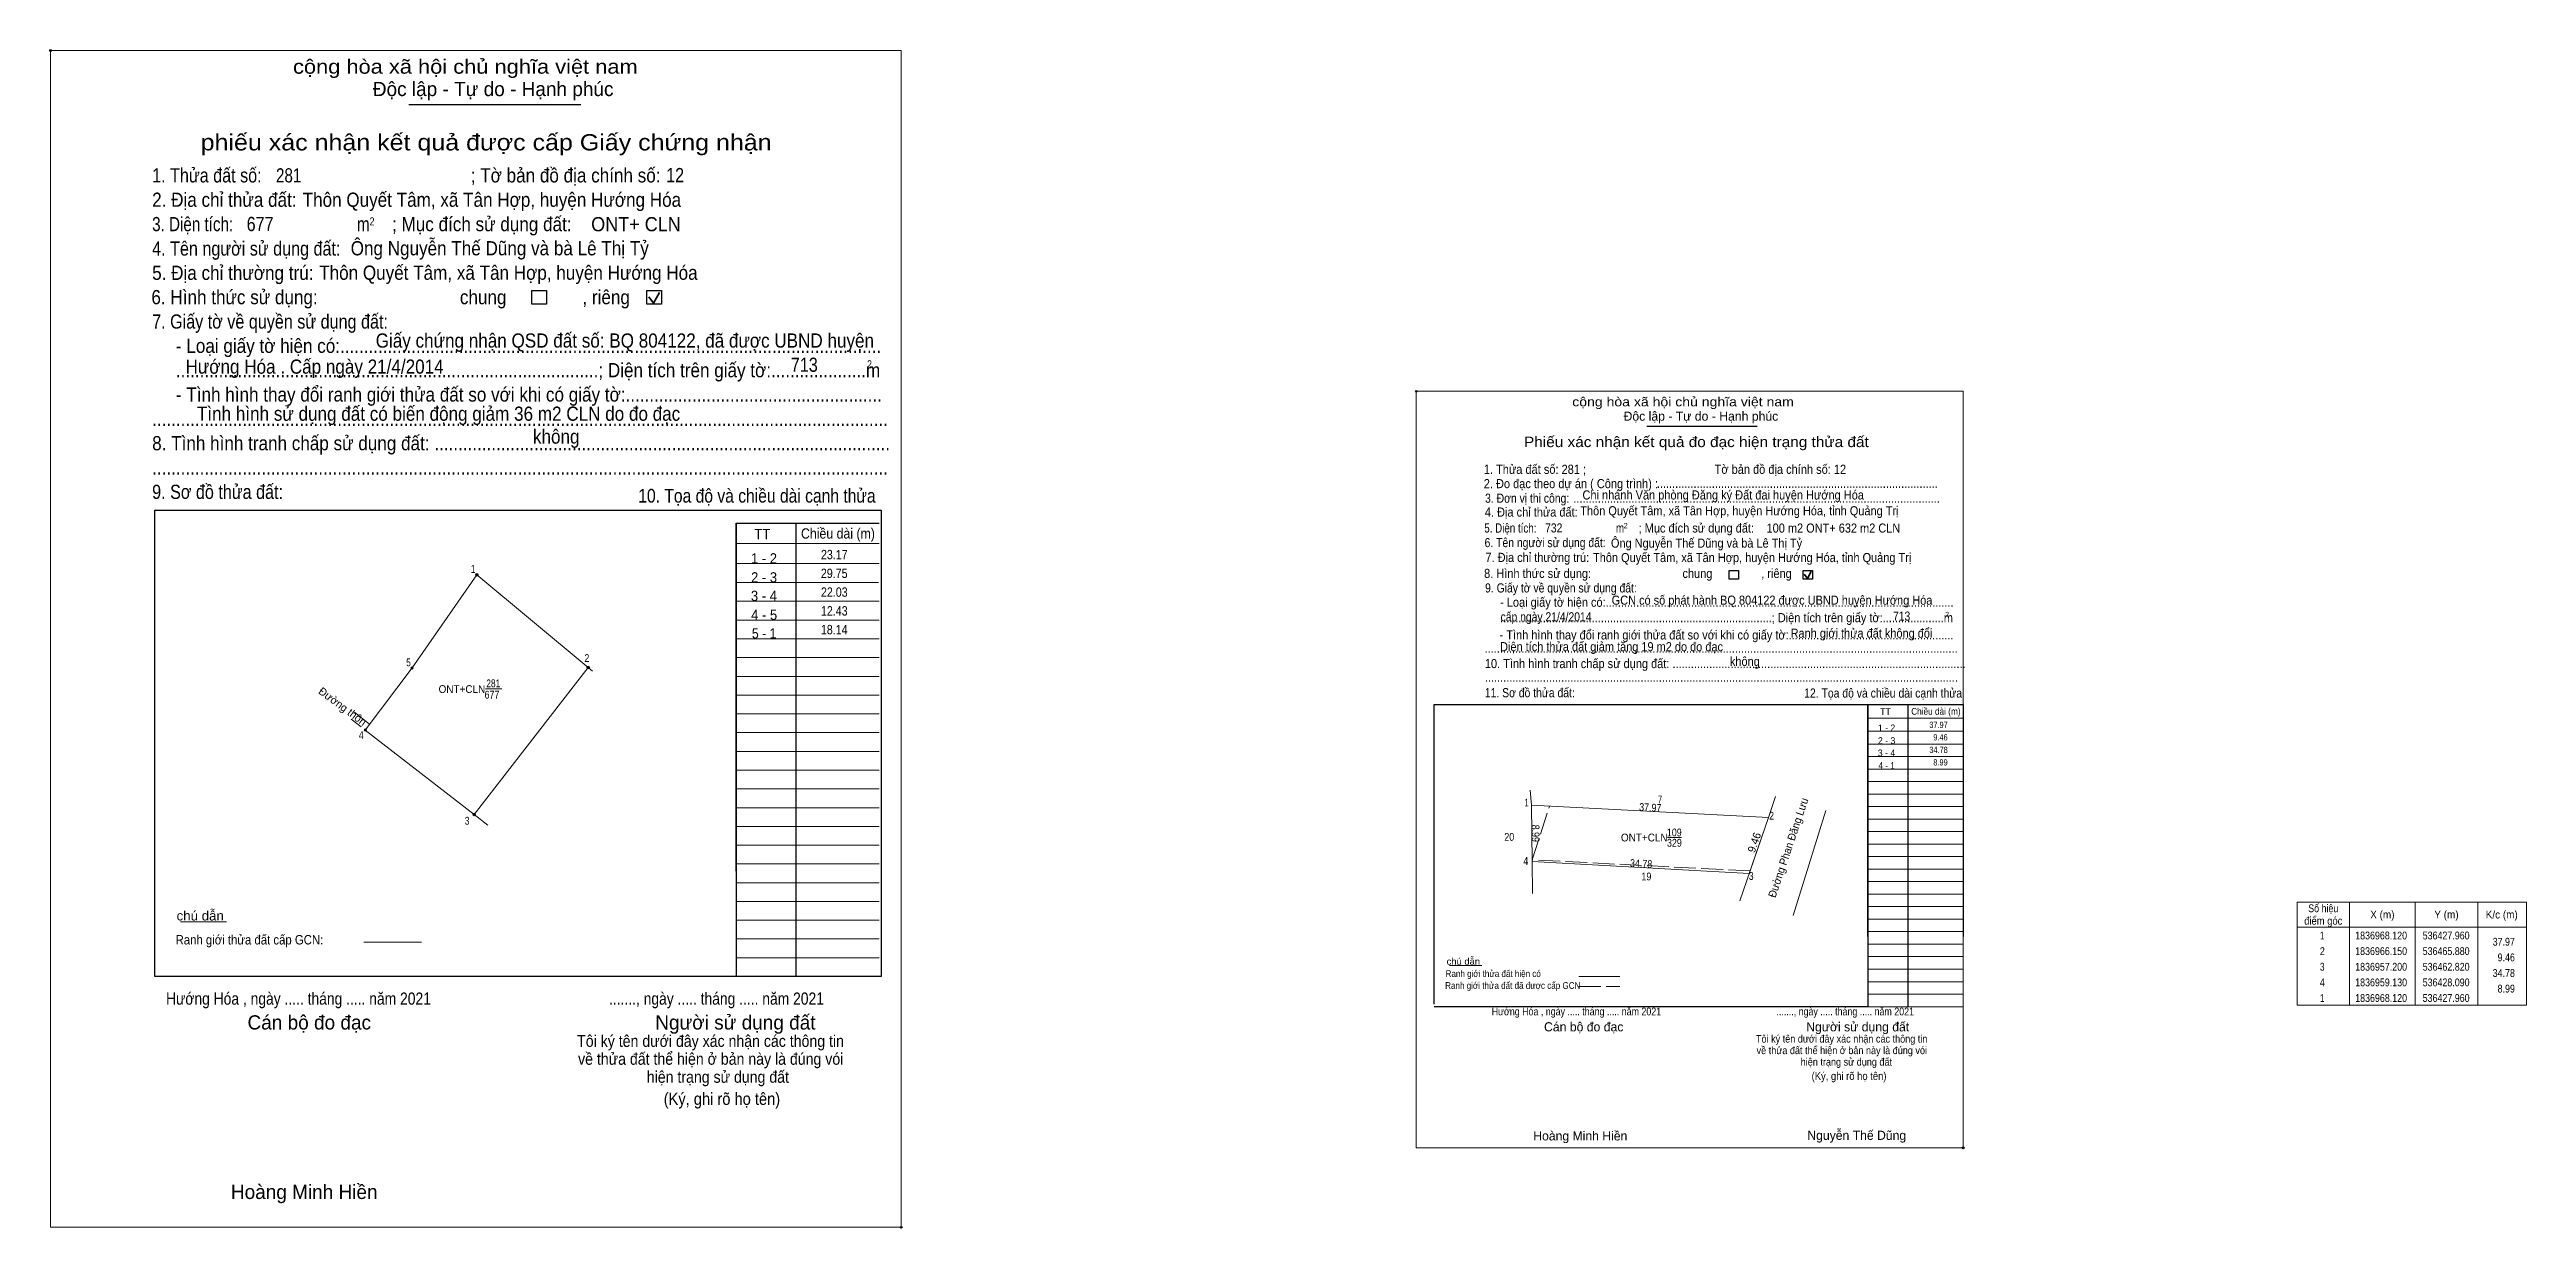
# Model space of a CAD drawing. Header units: metres. Extents: x 536191 to 536835, y 1836796 to 1837089.
# Drawn here: x 536190.9 to 536587.1, y 1836900.3 to 1837089 of the extents above; entities that cross this region are included whole.
import ezdxf
from ezdxf.enums import TextEntityAlignment as Align

# ---------------------------------------------------------------- set-up
doc = ezdxf.new("R2010")
doc.units = ezdxf.units.M
doc.header["$LTSCALE"] = 0.58
doc.header["$PDMODE"] = 32
doc.header["$PDSIZE"] = 0.29
doc.linetypes.add('LONG_DASHED', pattern=[7.5, 6, -1.5])
for name, color, linetype, lineweight in [('1', 7, 'Continuous', 13), ('10', 7, 'Continuous', 13), ('13', 7, 'Continuous', 13), ('15', 7, 'Continuous', 13), ('17', 7, 'LONG_DASHED', 13), ('2', 7, 'Continuous', 25), ('23', 7, 'Continuous', 13), ('30', 7, 'Continuous', 13), ('6', 7, 'Continuous', 13), ('63', 7, 'Continuous', 13)]:
    doc.layers.add(name, color=color, linetype=linetype, lineweight=lineweight)
doc.layers.add('8', color=7, linetype='Continuous')

msp = doc.modelspace()

# ---------------------------------------------------------------- texts
at = {"layer": '1', "width": 0.85}
for s, p in [('677', (536261.695, 1836985.18)), ('329', (536450.84, 1836961.49))]:
    msp.add_text(s, height=1.25, dxfattribs=at).set_placement(p, align=Align.CENTER)
at = {"layer": '10'}
for s, height, width, p in [('1 - 2', 1.637, 0.95, (536305.21, 1837006.79)), ('2 - 3', 1.637, 0.95, (536305.225, 1837003.75)), ('3 - 4', 1.637, 0.95, (536305.2, 1837000.79)), ('4 - 5', 1.637, 0.95, (536305.24, 1836997.76)), ('5 - 1', 1.632, 0.9, (536305.24, 1836994.79)), ('1 - 2', 1.091, 0.95, (536484.78, 1836979.94)), ('3 - 4', 1.091, 0.95, (536484.77, 1836975.94)), ('2 - 3', 1.091, 0.95, (536484.79, 1836977.91)), ('4 - 1', 1.09, 0.9, (536484.8, 1836973.92))]:
    msp.add_text(s, height=height, dxfattribs=dict(at, width=width)).set_placement(p, align=Align.CENTER)
at = {"layer": '13'}
for s, width, p in [('281', 0.8, (536261.91, 1836986.99)), ('ONT+CLN', 0.95, (536256.89, 1836986.07))]:
    msp.add_text(s, height=1.25, dxfattribs=dict(at, width=width)).set_placement(p, align=Align.CENTER)
at = {"layer": '15'}
msp.add_text('Đường thôn', height=1.25, rotation=323.471, dxfattribs=at).set_placement((536237.433, 1836983.413), align=Align.CENTER)
for s, width, p in [('7', 0.75, (536448.54, 1836968.42)), ('20', 0.85, (536424.425, 1836962.43)), ('109', 0.85, (536450.82, 1836963.14)), ('ONT+CLN', 0.95, (536446.02, 1836962.33)), ('19', 0.85, (536446.365, 1836956.1))]:
    msp.add_text(s, height=1.25, dxfattribs=dict(at, width=width)).set_placement(p, align=Align.CENTER)
at = {"layer": '2'}
for s, height, width, p in [('cộng hòa xã hội chủ nghĩa việt nam', 2.271, 1.15, (536229.87, 1837085.12)), ('1. Thửa đất số:', 2.271, 0.85, (536207.34, 1837067.73)), ('281', 2.27, 0.8, (536227.15, 1837067.73)), ('; Tờ bản đồ địa chính số:', 2.271, 0.9, (536258.3, 1837067.73)), ('12', 2.27, 0.85, (536289.56, 1837067.77)), ('2. Địa chỉ thửa đất:', 2.271, 0.9, (536207.34, 1837063.83)), ('Thôn Quyết Tâm, xã Tân Hợp, huyện Hướng Hóa', 2.27, 0.9, (536231.42, 1837063.83)), ('3. Diện tích:', 2.271, 0.8, (536207.34, 1837059.93)), ('677', 2.27, 0.85, (536222.46, 1837059.95)), ('Ông Nguyễn Thế Dũng và bà Lê Thị Tỷ', 2.27, 0.9, (536239.1, 1837056.07)), ('m', 2.271, 0.8, (536240.1, 1837059.93)), ('2', 1.298, 0.8, (536242.13, 1837060.85)), ('; Mục đích sử dụng đất:', 2.271, 0.9, (536245.71, 1837059.93)), ('ONT+ CLN', 2.268, 0.95, (536277.57, 1837059.92)), ('4. Tên người sử dụng đất:', 2.271, 0.85, (536207.34, 1837056.03)), ('5. Địa chỉ thường trú:', 2.271, 0.9, (536207.34, 1837052.14)), ('Thôn Quyết Tâm, xã Tân Hợp, huyện Hướng Hóa', 2.27, 0.9, (536234.06, 1837052.16)), ('6. Hình thức sử dụng:', 2.271, 0.9, (536207.22, 1837048.25)), ('7. Giấy tờ về quyền sử dụng đất:', 2.271, 0.85, (536207.34, 1837044.35)), ('chung                , riêng', 2.271, 0.9, (536256.57, 1837048.25)), ('     - Loại giấy tờ hiện có:..................................................................................................................', 2.271, 0.9, (536207.34, 1837040.47)), ('Giấy chứng nhận QSD đất số: BQ 804122, đã được UBND huyện', 2.27, 0.9, (536243.1, 1837041.31)), ('     .........................................................................................; Diện tích trên giấy tờ:....................m', 2.271, 0.9, (536207.34, 1837036.57)), ('Hướng Hóa . Cấp ngày 21/4/2014', 2.27, 0.9, (536212.68, 1837037.14)), ('713', 2.27, 0.85, (536309.51, 1837037.44)), ('2', 1.298, 0.8, (536321.7, 1837037.99)), ('     - Tình hình thay đổi ranh giới thửa đất so với khi có giấy tờ:......................................................', 2.271, 0.9, (536207.34, 1837032.68)), ('Tình hình sử dụng đất có biến động giảm 36 m2 CLN do đo đạc', 2.27, 0.9, (536214.5, 1837029.61)), ('cộng hòa xã hội chủ nghĩa việt nam', 1.46, 1.15, (536434.5, 1837031.92)), ('8. Tình hình tranh chấp sử dụng đất: ................................................................................................', 2.271, 0.9, (536207.34, 1837024.89)), ('...........................................................................................................................................................', 2.271, 0.9, (536207.34, 1837028.77)), ('không', 2.272, 0.9, (536268.25, 1837025.95)), ('9. Sơ đồ thửa đất:', 2.271, 0.85, (536207.34, 1837017.11)), ('...........................................................................................................................................................', 2.271, 0.9, (536207.34, 1837020.99)), ('2. Đo đạc theo dự án ( Công trình) : ', 1.461, 0.9, (536420.35, 1837018.83)), ('1. Thửa đất số: 281 ;                                          Tờ bản đồ địa chính số: 12', 1.464, 0.9, (536420.35, 1837021.12)), ('10. Tọa độ và chiều dài cạnh thửa', 2.2, 0.85, (536285.1, 1837016.52)), ('4. Địa chỉ thửa đất:', 1.461, 0.9, (536420.52, 1837014.28)), ('3. Đơn vị thi công:', 1.461, 0.85, (536420.56, 1837016.5)), ('........................................................................................................................', 1.461, 0.9, (536434.68, 1837016.5)), ('Thôn Quyết Tâm, xã Tân Hợp, huyện Hướng Hóa, tỉnh Quảng Trị', 1.456, 0.9, (536435.79, 1837014.49)), ('Chi nhánh Văn phòng Đăng ký Đất đai huyện Hướng Hóa', 1.46, 0.9, (536436.14, 1837017.02)), ('............................................................................................', 1.461, 0.9, (536448.03, 1837018.88)), ('5. Diện tích:', 1.461, 0.8, (536420.43, 1837011.73)), ('732', 1.456, 0.85, (536430.16, 1837011.75)), ('m', 1.46, 0.8, (536441.49, 1837011.73)), ('2', 0.834, 0.8, (536442.74, 1837012.43)), ('; Mục đích sử dụng đất:', 1.46, 0.9, (536445.11, 1837011.73)), ('100 m2 ONT+ 632 m2 CLN', 1.456, 0.9, (536465.59, 1837011.72)), ('6. Tên người sử dụng đất:', 1.461, 0.85, (536420.48, 1837009.4)), ('7. Địa chỉ thường trú:', 1.461, 0.9, (536420.61, 1837007.03)), ('Thôn Quyết Tâm, xã Tân Hợp, huyện Hướng Hóa, tỉnh Quảng Trị', 1.456, 0.9, (536437.83, 1837007.01)), ('Ông Nguyễn Thế Dũng và bà Lê Thị Tỷ', 1.456, 0.9, (536440.69, 1837009.32)), ('8. Hình thức sử dụng:', 1.461, 0.9, (536420.4, 1837004.47)), ('9. Giấy tờ về quyền sử dụng đất:', 1.461, 0.85, (536420.56, 1837002.15)), ('chung                , riêng', 1.46, 0.9, (536452.13, 1837004.47)), ('     - Loại giấy tờ hiện có:..................................................................................................................', 1.46, 0.9, (536420.52, 1836999.86)), ('GCN có số phát hành BQ 804122 được UBND huyện Hướng Hóa ', 1.456, 0.9, (536440.81, 1837000.19)), ('     - Tình hình thay đổi ranh giới thửa đất so với khi có giấy tờ:......................................................', 1.46, 0.9, (536420.44, 1836994.63)), ('cấp ngày 21/4/2014', 1.456, 0.85, (536423.04, 1836997.53)), ('     .........................................................................................; Diện tích trên giấy tờ:....................m', 1.46, 0.9, (536420.52, 1836997.39)), ('Ranh giới thửa đất không đổi', 1.456, 0.9, (536469.43, 1836994.91)), ('713', 1.456, 0.85, (536485.81, 1836997.64)), ('2', 0.834, 0.8, (536494.15, 1836998.21)), ('...........................................................................................................................................................', 1.46, 0.9, (536420.48, 1836992.51)), ('10. Tình hình tranh chấp sử dụng đất: ................................................................................................', 1.461, 0.9, (536420.52, 1836990.05)), ('Diện tích thửa đất giảm tăng 19 m2 do đo đạc', 1.456, 0.9, (536422.96, 1836992.75)), ('không', 1.46, 0.9, (536459.72, 1836990.4)), ('...........................................................................................................................................................', 1.46, 0.9, (536420.52, 1836987.89)), ('11. Sơ đồ thửa đất:', 1.461, 0.85, (536420.52, 1836985.39)), ('12. Tọa độ và chiều dài cạnh thửa', 1.464, 0.85, (536471.6, 1836985.33)), ('Hướng Hóa , ngày ..... tháng ..... năm 2021', 1.95, 0.85, (536209.56, 1836936.22)), ('......., ngày ..... tháng ..... năm 2021', 1.95, 0.85, (536280.42, 1836936.22)), ('Hướng Hóa , ngày ..... tháng ..... năm 2021', 1.248, 0.85, (536421.61, 1836934.51)), ('......., ngày ..... tháng ..... năm 2021', 1.248, 0.85, (536467.17, 1836934.51)), ('(Ký, ghi rõ họ tên)', 1.252, 0.9, (536472.79, 1836924.19)), ('(Ký, ghi rõ họ tên)', 1.947, 0.9, (536289.17, 1836920.19))]:
    msp.add_text(s, height=height, dxfattribs=dict(at, width=width)).set_placement(p)
for s, height, p in [('Độc lập - Tự do - Hạnh phúc', 2.271, (536242.64, 1837081.54)), ('Độc lập - Tự do - Hạnh phúc', 1.46, (536442.71, 1837029.62)), ('Cán bộ đo đạc', 2.272, (536222.59, 1836932.25)), ('Người sử dụng đất', 2.271, (536287.82, 1836932.25)), ('Cán bộ đo đạc', 1.46, (536429.99, 1836931.95)), ('Người sử dụng đất', 1.46, (536471.92, 1836931.95)), ('Hoàng Minh Hiền', 1.456, (536428.27, 1836914.51)), ('Nguyễn Thế Dũng', 1.456, (536472.11, 1836914.6)), ('Hoàng Minh Hiền', 2.27, (536219.94, 1836905.14))]:
    msp.add_text(s, height=height, dxfattribs=at).set_placement(p)
for s, height, width, p in [('phiếu xác nhận kết quả được cấp Giấy chứng nhận', 2.6, 1.15, (536260.765, 1837072.85)), ('Phiếu xác nhận kết quả đo đạc hiện trạng thửa đất', 1.669, 1.1, (536454.36, 1837025.4)), ('Tôi ký tên dưới đây xác nhận các thông tin', 1.877, 0.9, (536296.665, 1836929.47)), ('về thửa đất thể hiện ở bản này là đúng vói', 1.877, 0.9, (536296.685, 1836926.61)), ('Tôi ký tên dưới đây xác nhận các thông tin', 1.206, 0.9, (536477.6, 1836930.16)), ('về thửa đất thể hiện ở bản này là đúng vói', 1.206, 0.9, (536477.62, 1836928.31)), ('hiện trạng sử dụng đất', 1.877, 0.9, (536297.835, 1836923.73)), ('hiện trạng sử dụng đất', 1.206, 0.9, (536478.35, 1836926.47))]:
    msp.add_text(s, height=height, dxfattribs=dict(at, width=width)).set_placement(p, align=Align.CENTER)
for height, p in [(0.417, (536497.027, 1836913.09)), (0.649, (536327.15, 1836900.27))]:
    msp.add_text('.', height=height, dxfattribs=at).set_placement(p, align=Align.CENTER)
at = {"layer": '30'}
for s, height, width, p in [('TT', 1.632, 0.95, (536303.68, 1837010.67)), ('Chiều dài (m)', 1.637, 0.9, (536311.13, 1837010.77)), ('TT', 1.088, 0.95, (536483.76, 1836982.53)), ('Chiều dài (m)', 1.091, 0.9, (536488.73, 1836982.59))]:
    msp.add_text(s, height=height, dxfattribs=dict(at, width=width)).set_placement(p)
at = {"layer": '6'}
for s, height, width, p in [('chú dẫn', 1.512, 1.05, (536211.25, 1836949.69)), ('Ranh giới thửa đất cấp GCN:', 1.51, 0.9, (536211.09, 1836945.85)), ('chú dẫn', 1.069, 1.05, (536414.41, 1836942.61)), ('Ranh giới thửa đất đã được cấp GCN', 1.072, 0.9, (536414.17, 1836938.75)), ('Ranh giới thửa đất hiện có ', 1.069, 0.9, (536414.25, 1836940.65))]:
    msp.add_text(s, height=height, dxfattribs=dict(at, width=width)).set_placement(p)
at = {"layer": '63'}
for s, height, width, p in [('23.17', 1.5, 0.85, (536318.59, 1837007.46)), (' 1', 1.25, 0.75, (536259.02, 1837005.29)), ('29.75', 1.5, 0.85, (536318.58, 1837004.46)), ('22.03', 1.5, 0.85, (536318.59, 1837001.46)), ('12.43', 1.5, 0.85, (536318.59, 1836998.46)), ('18.14', 1.5, 0.85, (536318.58, 1836995.46)), (' 5', 1.25, 0.8, (536248.72, 1836990.34)), (' 2', 1.25, 0.85, (536277.27, 1836991.03)), (' 4', 1.25, 0.85, (536241.18, 1836978.7)), ('37.97', 1, 0.85, (536494.56, 1836980.48)), ('34.78', 1, 0.85, (536494.56, 1836976.48)), ('9.46', 1, 0.85, (536494.55, 1836978.48)), ('8.99', 1, 0.85, (536494.55, 1836974.48)), (' 1', 1.25, 0.75, (536427.56, 1836967.93)), (' 3', 1.25, 0.8, (536258.09, 1836965.01)), (' 2', 1.25, 0.85, (536466.78, 1836965.81)), (' 4', 1.25, 0.85, (536427.47, 1836958.57)), (' 3', 1.25, 0.8, (536463.51, 1836956.18)), ('37.97', 1.25, 0.85, (536585.29, 1836945.66)), ('9.46', 1.25, 0.85, (536585.29, 1836943.16)), ('34.78', 1.25, 0.85, (536585.29, 1836940.66)), ('8.99', 1.25, 0.85, (536585.29, 1836938.16))]:
    msp.add_text(s, height=height, dxfattribs=dict(at, width=width)).set_placement(p, align=Align.RIGHT)
at = {"layer": '63', "width": 0.85}
for s, rotation, p in [('37.97', 357.026, (536446.953, 1836967.135)), ('8.99', 270.828, (536428.02, 1836963.619)), ('34.78', 356.819, (536445.485, 1836958.159))]:
    msp.add_text(s, height=1.25, rotation=rotation, dxfattribs=at).set_placement(p, align=Align.CENTER)
at = {"layer": '63'}
msp.add_text('9.46', height=1.25, rotation=71.124, dxfattribs=at).set_placement((536464.212, 1836961.968), align=Align.CENTER)
for s, width, p in [('Số hiệu', 0.85, (536554.64, 1836951.01)), ('điểm góc', 0.9, (536554.64, 1836949.01)), (' 1', 0.75, (536554.29, 1836946.66)), ('1836968.120', 0.85, (536563.89, 1836946.66)), ('X (m)', 0.95, (536564.09, 1836950.01)), ('536427.960', 0.85, (536574.29, 1836946.66)), ('Y (m)', 0.95, (536574.345, 1836950.01)), ('K/c (m)', 0.95, (536583.185, 1836950.01)), (' 2', 0.85, (536554.295, 1836944.16)), ('1836966.150', 0.85, (536563.89, 1836944.16)), ('536465.880', 0.85, (536574.29, 1836944.16)), (' 4', 0.85, (536554.29, 1836939.16)), (' 3', 0.8, (536554.285, 1836941.66)), ('1836957.200', 0.85, (536563.89, 1836941.66)), ('1836959.130', 0.85, (536563.89, 1836939.16)), ('536462.820', 0.85, (536574.29, 1836941.66)), ('536428.090', 0.85, (536574.29, 1836939.16)), (' 1', 0.75, (536554.29, 1836936.66)), ('1836968.120', 0.85, (536563.89, 1836936.66)), ('536427.960', 0.85, (536574.29, 1836936.66))]:
    msp.add_text(s, height=1.25, dxfattribs=dict(at, width=width)).set_placement(p, align=Align.CENTER)
at = {"layer": '8', "width": 0.95}
msp.add_text('Đường Phan Đăng Lưu', height=1.25, rotation=71.499, dxfattribs=at).set_placement((536469.643, 1836961.132), align=Align.CENTER)

# ---------------------------------------------------------------- hatches: boundary and pattern name
at = {"layer": '63'}
for points in [[(536259.47, 1837004.97, 1), (536259.07, 1837004.97, 1)], [(536249.11, 1836990.08, 1), (536248.71, 1836990.08, 1)], [(536277.28, 1836990.15, 1), (536276.88, 1836990.15, 1)], [(536241.63, 1836980.15, 1), (536241.23, 1836980.15, 1)], [(536259.04, 1836966.65, 1), (536258.64, 1836966.65, 1)]]:
    msp.add_hatch(color=256, dxfattribs=at).paths.add_polyline_path(points)

# ---------------------------------------------------------------- linework, layer by layer
at = {"layer": '1'}
for points in [[(536259.27, 1837004.97), (536277.08, 1836990.15), (536258.84, 1836966.65), (536241.43, 1836980.15), (536248.91, 1836990.08)], [(536427.96, 1836968.12), (536465.88, 1836966.15), (536462.82, 1836957.2), (536428.09, 1836959.13)]]:
    msp.add_lwpolyline(points, close=True, dxfattribs=at)
at = {"layer": '10'}
for p, q in [((536259.27, 1837004.97), (536248.91, 1836990.08)), ((536248.91, 1836990.08), (536241.43, 1836980.15)), ((536427.96, 1836968.12), (536428.09, 1836959.13)), ((536465.88, 1836966.15), (536427.96, 1836968.12)), ((536462.97, 1836957.63), (536465.88, 1836966.15)), ((536428.09, 1836959.13), (536428.17, 1836953.99)), ((536461.33, 1836952.84), (536462.97, 1836957.63))]:
    msp.add_line(p, q, dxfattribs=at)
for points in [[(536277.8, 1836989.55), (536277.08, 1836990.15), (536259.27, 1837004.97)], [(536241.43, 1836980.15), (536258.84, 1836966.65), (536261.04, 1836964.95)]]:
    msp.add_lwpolyline(points, dxfattribs=at)
at = {"layer": '13'}
msp.add_line((536260.68, 1836986.75), (536263.26, 1836986.75), dxfattribs=at)
at = {"layer": '15'}
for p, q in [((536240.77, 1836980.66), (536239.15, 1836981.86)), ((536462.82, 1836957.2), (536428.09, 1836959.13))]:
    msp.add_line(p, q, dxfattribs=at)
at = {"layer": '17'}
msp.add_line((536462.97, 1836957.63), (536428.09, 1836959.38), dxfattribs=at)
at = {"layer": '17', "linetype": 'Continuous'}
for p, q in [((536211.9, 1836949.45), (536219.21, 1836949.45)), ((536414.89, 1836942.47), (536420.05, 1836942.47))]:
    msp.add_line(p, q, dxfattribs=at)
at = {"layer": '2'}
for p, q in [((536248.39, 1837080.21), (536275.91, 1837080.21)), ((536446.41, 1837028.77), (536464.1, 1837028.77)), ((536207.76, 1837015.3), (536323.95, 1837015.3)), ((536323.95, 1837015.3), (536323.95, 1836940.73)), ((536300.75, 1837013.24), (536300.75, 1836940.73)), ((536412.41, 1836984.24), (536481.81, 1836984.24)), ((536412.41, 1836936.3), (536412.41, 1836984.24)), ((536481.81, 1836984.24), (536481.81, 1836935.9)), ((536481.81, 1836935.9), (536412.41, 1836935.9))]:
    msp.add_line(p, q, dxfattribs=at)
at = {"layer": '2', "lineweight": 35}
for p, q in [((536286.77, 1837049.44), (536287.55, 1837048.44)), ((536287.55, 1837048.44), (536288.49, 1837050.12)), ((536471.61, 1837005.06), (536472.11, 1837004.41)), ((536472.11, 1837004.41), (536472.72, 1837005.5))]:
    msp.add_line(p, q, dxfattribs=at)
at = {"layer": '2', "lineweight": 13}
for points in [[(536191.07, 1837088.84), (536327.16, 1837088.84), (536327.16, 1836900.61), (536191.07, 1836900.61)], [(536409.56, 1837034.32), (536497.05, 1837034.32), (536497.05, 1836913.32), (536409.56, 1836913.32)]]:
    msp.add_lwpolyline(points, close=True, dxfattribs=at)
at = {"layer": '2'}
for points in [[(536268.08, 1837050.45), (536270.42, 1837050.45), (536270.42, 1837048.27), (536268.08, 1837048.27)], [(536286.47, 1837050.45), (536288.8, 1837050.45), (536288.8, 1837048.27), (536286.47, 1837048.27)], [(536459.62, 1837005.68), (536461.12, 1837005.68), (536461.12, 1837004.28), (536459.62, 1837004.28)], [(536471.44, 1837005.68), (536472.94, 1837005.68), (536472.94, 1837004.28), (536471.44, 1837004.28)]]:
    msp.add_lwpolyline(points, close=True, dxfattribs=at)
msp.add_lwpolyline([(536323.95, 1836940.73), (536207.76, 1836940.73), (536207.76, 1837015.3)], dxfattribs=at)
for p in [(536191.07, 1837088.84), (536409.56, 1837034.32), (536497.05, 1836913.32), (536327.15, 1836900.61)]:
    msp.add_point(p, dxfattribs=at)
at = {"layer": '23'}
for p, q in [((536239.69, 1836983), (536242.12, 1836981.07)), ((536427.96, 1836968.12), (536427.77, 1836970.52)), ((536465.88, 1836966.15), (536467.04, 1836969.51)), ((536475.07, 1836967.26), (536473.85, 1836963.35)), ((536473.85, 1836963.35), (536469.85, 1836950.47))]:
    msp.add_line(p, q, dxfattribs=at)
at = {"layer": '23', "linetype": 'LONG_DASHED'}
msp.add_line((536428.09, 1836959.38), (536430.88, 1836967.96), dxfattribs=at)
at = {"layer": '30', "lineweight": 25}
for p, q in [((536300.75, 1837013.24), (536323.61, 1837013.24)), ((536300.75, 1836957.58), (536300.75, 1837013.24)), ((536310.3, 1837013.24), (536310.3, 1836940.73)), ((536481.81, 1836947.14), (536481.81, 1836984.24)), ((536488.18, 1836984.24), (536488.18, 1836935.9))]:
    msp.add_line(p, q, dxfattribs=at)
at = {"layer": '30'}
for p, q in [((536300.75, 1837009.96), (536323.61, 1837009.96)), ((536300.69, 1837003.72), (536323.55, 1837003.72)), ((536300.75, 1837006.78), (536323.61, 1837006.78)), ((536300.75, 1837000.74), (536323.61, 1837000.74)), ((536300.75, 1836997.73), (536323.61, 1836997.73)), ((536300.75, 1836994.73), (536323.61, 1836994.73)), ((536300.75, 1836991.73), (536323.61, 1836991.73)), ((536300.75, 1836988.73), (536323.61, 1836988.73)), ((536300.75, 1836985.73), (536323.61, 1836985.73)), ((536300.75, 1836982.73), (536323.61, 1836982.73)), ((536300.75, 1836979.73), (536323.61, 1836979.73)), ((536481.81, 1836982.06), (536497.05, 1836982.06)), ((536481.81, 1836979.94), (536497.05, 1836979.94)), ((536300.75, 1836976.73), (536323.61, 1836976.73)), ((536481.77, 1836977.9), (536497.01, 1836977.9)), ((536481.81, 1836975.91), (536497.05, 1836975.91)), ((536300.75, 1836973.73), (536323.61, 1836973.73)), ((536481.81, 1836973.9), (536497.05, 1836973.9)), ((536481.81, 1836971.9), (536497.05, 1836971.9)), ((536300.75, 1836970.73), (536323.61, 1836970.73)), ((536300.75, 1836967.73), (536323.61, 1836967.73)), ((536481.81, 1836969.9), (536497.05, 1836969.9)), ((536481.81, 1836967.9), (536497.05, 1836967.9)), ((536300.75, 1836964.73), (536323.61, 1836964.73)), ((536481.81, 1836965.9), (536497.05, 1836965.9)), ((536481.81, 1836963.9), (536497.05, 1836963.9)), ((536300.75, 1836961.73), (536323.61, 1836961.73)), ((536481.81, 1836961.9), (536497.05, 1836961.9)), ((536481.81, 1836959.9), (536497.05, 1836959.9)), ((536300.75, 1836958.73), (536323.61, 1836958.73)), ((536481.81, 1836957.9), (536497.05, 1836957.9)), ((536481.81, 1836955.9), (536497.05, 1836955.9)), ((536300.75, 1836955.73), (536323.61, 1836955.73)), ((536300.75, 1836952.73), (536323.61, 1836952.73)), ((536300.75, 1836952.72), (536323.61, 1836952.72)), ((536481.81, 1836953.9), (536497.05, 1836953.9)), ((536481.81, 1836951.9), (536497.05, 1836951.9)), ((536300.75, 1836949.73), (536323.61, 1836949.73)), ((536481.81, 1836949.9), (536497.05, 1836949.9)), ((536481.81, 1836947.9), (536497.05, 1836947.9)), ((536300.75, 1836946.73), (536323.61, 1836946.73)), ((536481.81, 1836945.9), (536497.05, 1836945.9)), ((536481.81, 1836943.9), (536497.05, 1836943.9)), ((536481.81, 1836943.9), (536497.05, 1836943.9)), ((536300.75, 1836943.73), (536323.61, 1836943.73)), ((536300.75, 1836940.73), (536323.61, 1836940.73)), ((536481.81, 1836941.9), (536497.05, 1836941.9)), ((536481.81, 1836939.9), (536497.05, 1836939.9)), ((536481.81, 1836937.9), (536497.05, 1836937.9)), ((536481.81, 1836935.9), (536497.05, 1836935.9))]:
    msp.add_line(p, q, dxfattribs=at)
at = {"layer": '30', "lineweight": 25}
msp.add_lwpolyline([(536481.81, 1836984.24), (536497.05, 1836984.24), (536497.05, 1836947.14)], dxfattribs=at)
at = {"layer": '6'}
for p, q in [((536241.21, 1836946.22), (536250.43, 1836946.22)), ((536435.58, 1836940.72), (536442.09, 1836940.72))]:
    msp.add_line(p, q, dxfattribs=at)
at = {"layer": '6', "linetype": 'LONG_DASHED'}
msp.add_line((536435.58, 1836939.13), (536442.09, 1836939.13), dxfattribs=at)
at = {"layer": '63'}
for p, q in [((536449.74, 1836962.94), (536451.96, 1836962.94)), ((536558.84, 1836952.63), (536558.84, 1836936.13)), ((536569.34, 1836952.63), (536569.34, 1836936.13)), ((536579.34, 1836952.63), (536579.34, 1836936.13)), ((536550.44, 1836948.63), (536587.14, 1836948.63))]:
    msp.add_line(p, q, dxfattribs=at)
msp.add_lwpolyline([(536550.44, 1836952.63), (536587.14, 1836952.63), (536587.14, 1836936.13), (536550.44, 1836936.13)], close=True, dxfattribs=at)
for centre in [(536259.27, 1837004.97), (536248.91, 1836990.08), (536277.08, 1836990.15), (536241.43, 1836980.15), (536258.84, 1836966.65)]:
    msp.add_circle(centre, 0.2, dxfattribs=at)

msp.set_redraw_order([(e.dxf.handle, doc.entitydb.next_handle()) for e in msp.query("TEXT MTEXT ATTDEF DIMENSION ARC_DIMENSION")])  # texts and dimensions are drawn at this point

doc.saveas('drawing.dxf')
